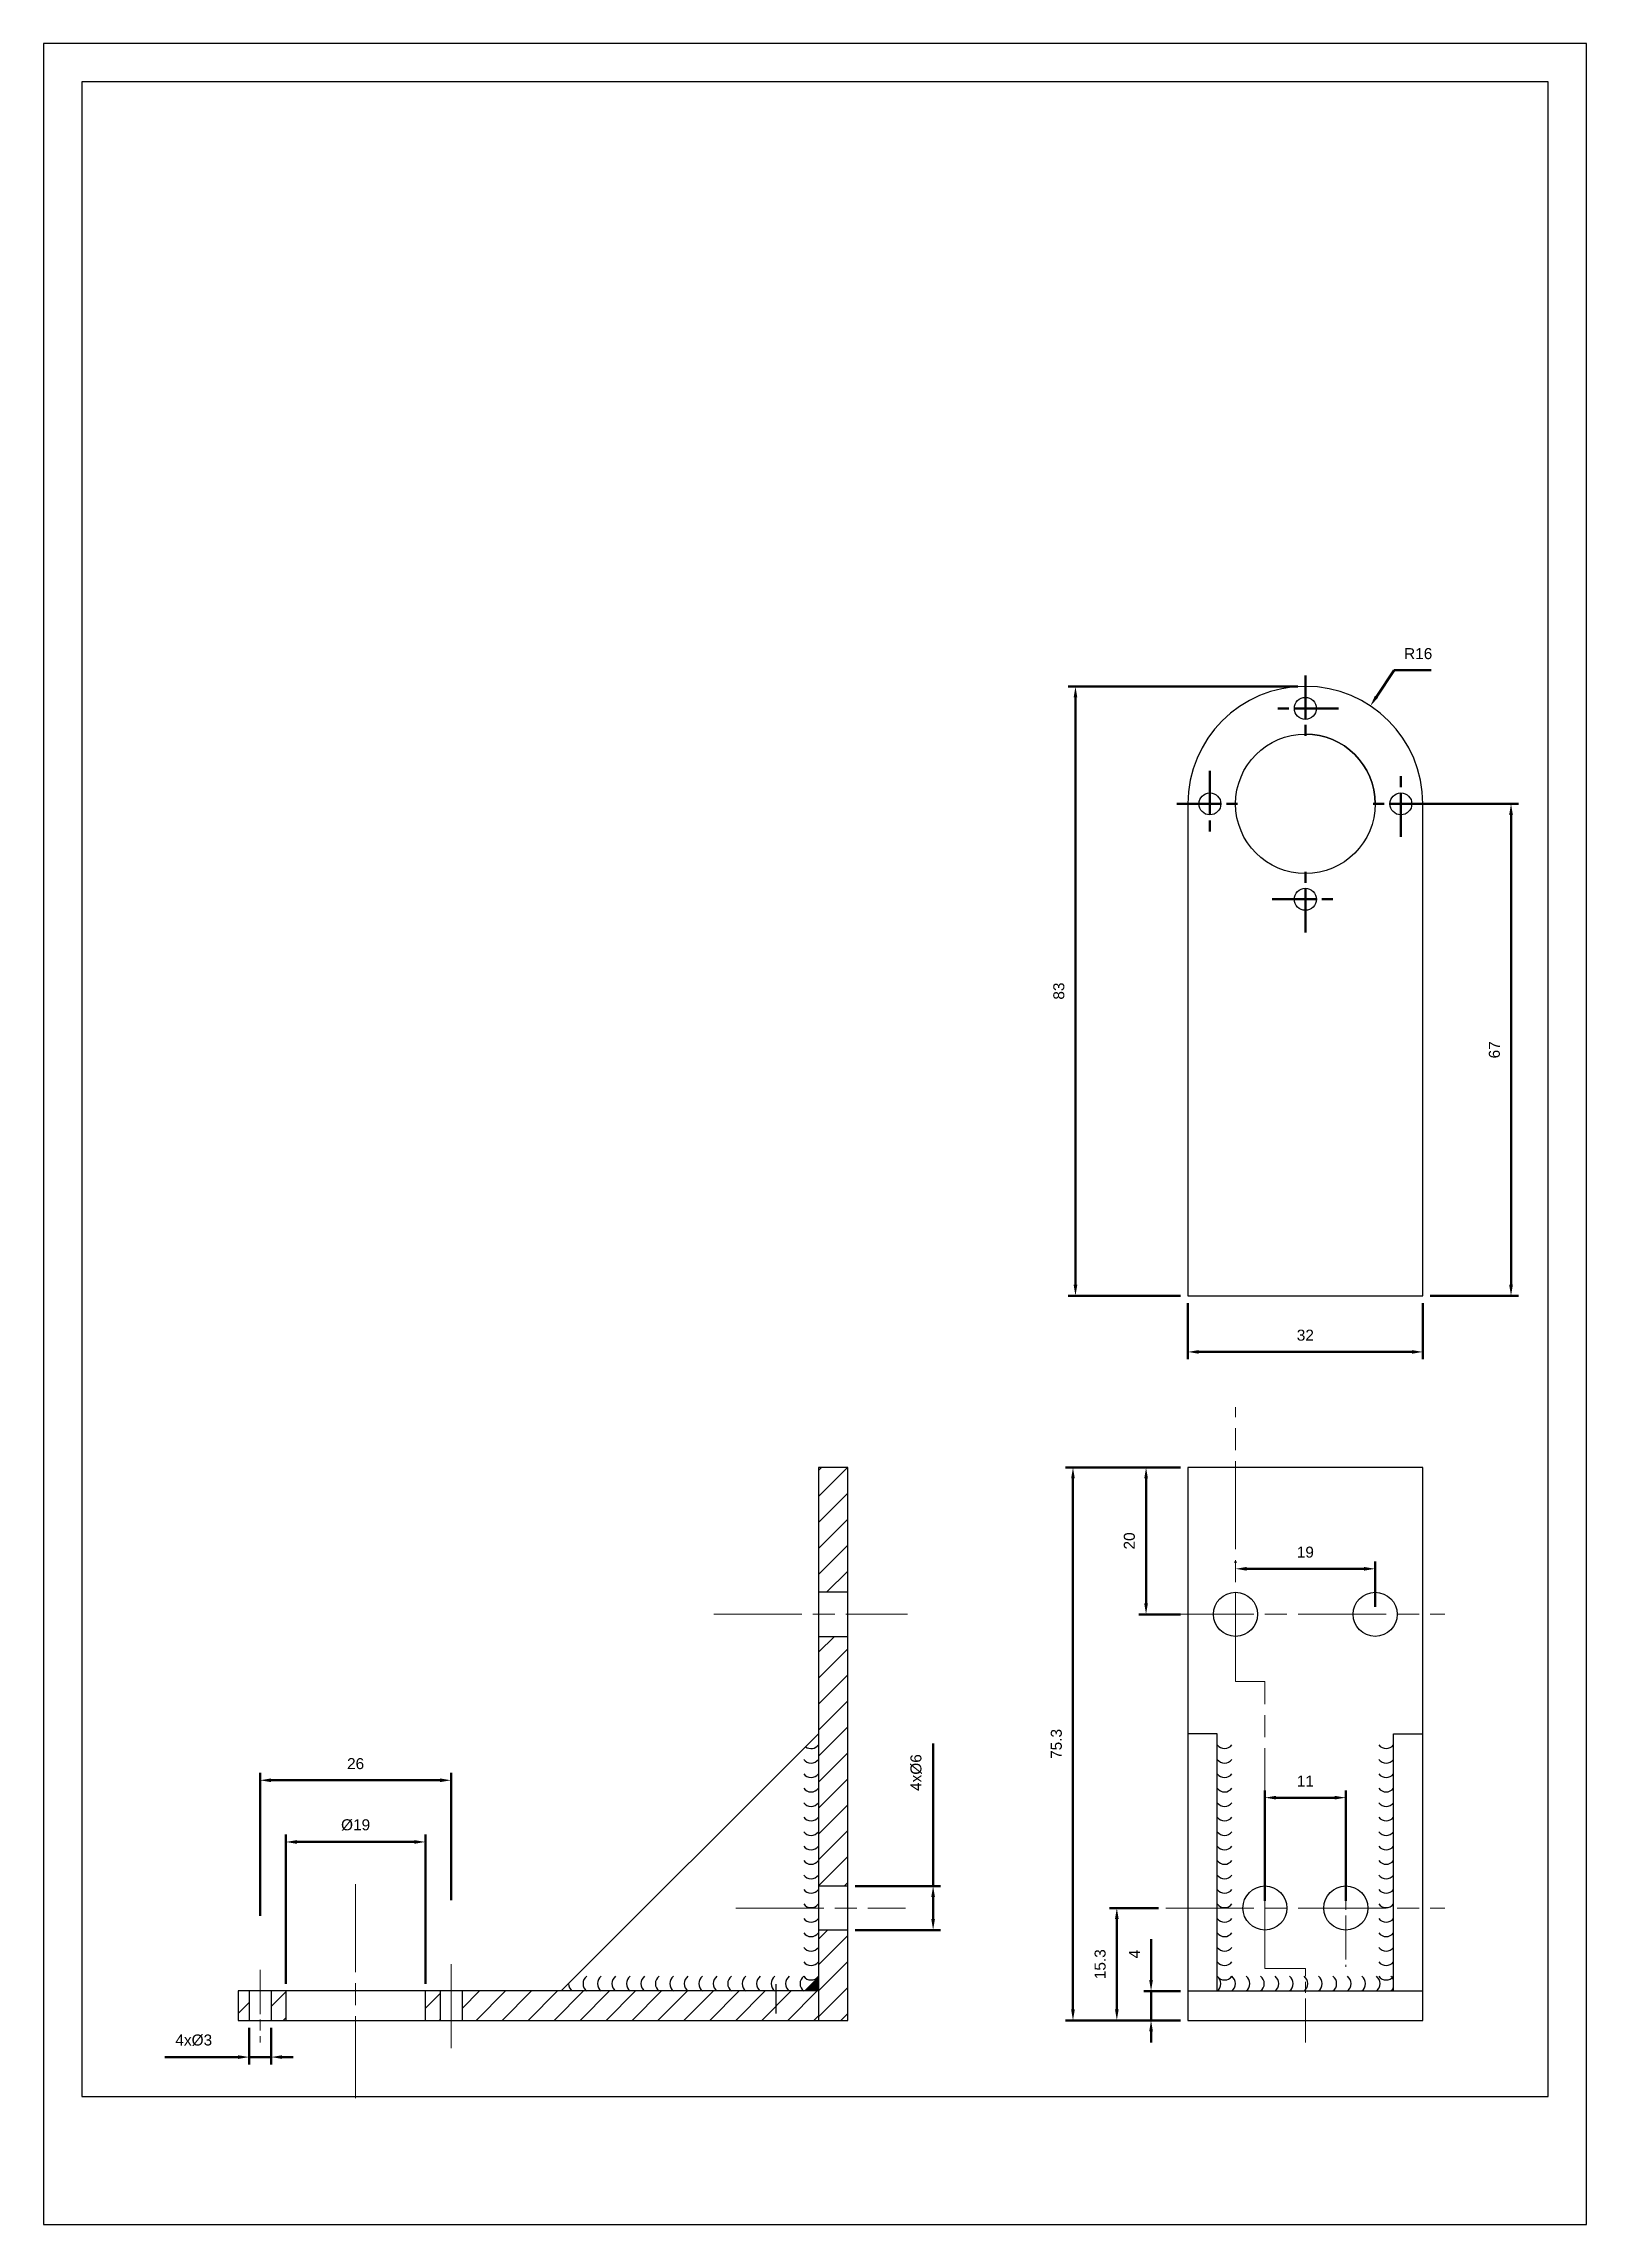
# Model space of a CAD drawing. Header units: millimetres. Extents: x 1269 to 5832, y 527 to 3540.
# Drawn here: x 3314.4 to 3524.4, y 3173.8 to 3470.8 of the extents above; entities that cross this region are included whole.
import ezdxf

# ---------------------------------------------------------------- set-up
doc = ezdxf.new("R2010")
doc.units = ezdxf.units.MM
doc.linetypes.add('AM_ISO08W050', pattern=[18, 12, -1.5, 3, -1.5])
doc.linetypes.add('AM_ISO08W050x2', pattern=[9, 6, -0.75, 1.5, -0.75])
for name, color, linetype, lineweight in [('AM_0', 7, 'Continuous', 50), ('AM_5', 7, 'Continuous', 50), ('AM_7', 7, 'AM_ISO08W050', 50), ('AM_8', 1, 'Continuous', 25)]:
    doc.layers.add(name, color=color, linetype=linetype, lineweight=lineweight)
doc.styles.get("Standard").update_dxf_attribs({"font": 'arial.ttf'})
doc.dimstyles.new('AM_ISO$0', dxfattribs={"dimtxt": 3.5, "dimasz": 3.5, "dimexe": 1, "dimexo": 1, "dimgap": 1.5, "dimtad": 1, "dimdsep": 46, "dimtxsty": 'Standard', "dimcen": 0, "dimclrd": 256, "dimclre": 256, "dimclrt": 7, "dimadec": 0, "dimazin": 2, "dimtp": 0.1, "dimtm": 0.1, "dimtfac": 0.71, "dimtdec": 3, "dimtmove": 0, "dimatfit": 3, "dimfxl": 1, "dimlwd": -1, "dimlwe": -1, "dimarcsym": 1})
doc.dimstyles.new('AM_ISO$4', dxfattribs={"dimtxt": 3.5, "dimasz": 3.5, "dimexe": 1, "dimexo": 1, "dimgap": 1.5, "dimtad": 1, "dimtoh": 1, "dimdsep": 46, "dimtxsty": 'Standard', "dimcen": 0, "dimclrd": 256, "dimclre": 256, "dimclrt": 7, "dimadec": 0, "dimazin": 2, "dimtp": 0.1, "dimtm": 0.1, "dimtfac": 0.71, "dimtdec": 3, "dimtofl": 0, "dimtmove": 0, "dimatfit": 0, "dimfxl": 1, "dimlwd": -1, "dimlwe": -1, "dimarcsym": 1})
pattern_1 = [(45, (-1796.6537, 2440.488), (-1.767767, 1.767767), [])]
pattern_2 = [(45, (1109.3983, 200.3103), (-1.767767, 1.767767), [])]

msp = doc.modelspace()

# ---------------------------------------------------------------- blocks, each defined once
blk = doc.blocks.new('*U245')
blk.add_circle((0, 0), 1.5)
at = {"layer": 'AM_7', "linetype": 'AM_ISO08W050x2'}
for p, q in [((0, 4.5), (0, -4.5)), ((-4.5, 0), (4.5, 0))]:
    blk.add_line(p, q, dxfattribs=at)
blk = doc.blocks.new('*U246')
at = {"color": 0, "linetype": 'ByBlock', "lineweight": -2, "transparency": 16777216}
for p, rotation in [((5299.82, 955.44), 270.0000000000001), ((5312.82, 942.44), 180), ((5299.82, 929.44), 90.00000000000001)]:
    blk.add_blockref('*U245', p, dxfattribs=dict(at, rotation=rotation))
blk.add_blockref('*U245', (5286.82, 942.44), dxfattribs=at)
blk = doc.blocks.new('*D247')
at = {"layer": 'AM_5', "linetype": 'ByBlock', "transparency": 16777216}
for p, q in [((3476.65, 3263.91), (3476.65, 3264.11)), ((3495.65, 3257.91), (3495.65, 3264.11)), ((3494.15, 3263.11), (3478.15, 3263.11))]:
    blk.add_line(p, q, dxfattribs=at)
at = {"layer": 'AM_5', "transparency": 16777216}
for points in [[(3478.15, 3263.36), (3478.15, 3262.86), (3476.65, 3263.11)], [(3494.15, 3263.36), (3494.15, 3262.86), (3495.65, 3263.11)]]:
    blk.add_solid(points, dxfattribs=at)
at = {"layer": 'Defpoints', "color": 0, "transparency": 16777216}
for p in [(3476.65, 3263.11), (3476.65, 3262.91), (3495.65, 3256.91)]:
    blk.add_point(p, dxfattribs=at)
at = {"layer": 'AM_5', "color": 7, "lineweight": 15, "transparency": 16777216, "insert": (3486.15, 3265.37), "char_height": 1.5, "attachment_point": 5}
blk.add_mtext('19', dxfattribs=at)
blk = doc.blocks.new('*D255')
at = {"layer": 'AM_5', "linetype": 'ByBlock', "transparency": 16777216}
for p, q in [((3469.15, 3276.91), (3463.47, 3276.91)), ((3464.47, 3258.41), (3464.47, 3275.41)), ((3469.15, 3256.91), (3463.47, 3256.91))]:
    blk.add_line(p, q, dxfattribs=at)
at = {"layer": 'AM_5', "transparency": 16777216}
for points in [[(3464.22, 3275.41), (3464.72, 3275.41), (3464.47, 3276.91)], [(3464.22, 3258.41), (3464.72, 3258.41), (3464.47, 3256.91)]]:
    blk.add_solid(points, dxfattribs=at)
at = {"layer": 'Defpoints', "color": 0, "transparency": 16777216}
for p in [(3464.47, 3276.91), (3470.15, 3276.91), (3470.15, 3256.91)]:
    blk.add_point(p, dxfattribs=at)
at = {"layer": 'AM_5', "color": 7, "lineweight": 15, "transparency": 16777216, "insert": (3462.2, 3266.91), "char_height": 1.5, "attachment_point": 5, "rotation": 90}
blk.add_mtext('20', dxfattribs=at)
blk = doc.blocks.new('*D256')
at = {"layer": 'AM_5', "linetype": 'ByBlock', "transparency": 16777216}
for p, q in [((3469.15, 3276.91), (3453.52, 3276.91)), ((3454.52, 3203.11), (3454.52, 3275.41)), ((3469.15, 3201.61), (3453.52, 3201.61))]:
    blk.add_line(p, q, dxfattribs=at)
at = {"layer": 'AM_5', "transparency": 16777216}
for points in [[(3454.27, 3275.41), (3454.77, 3275.41), (3454.52, 3276.91)], [(3454.27, 3203.11), (3454.77, 3203.11), (3454.52, 3201.61)]]:
    blk.add_solid(points, dxfattribs=at)
at = {"layer": 'Defpoints', "color": 0, "transparency": 16777216}
for p in [(3454.52, 3276.91), (3470.15, 3276.91), (3470.15, 3201.61)]:
    blk.add_point(p, dxfattribs=at)
at = {"layer": 'AM_5', "color": 7, "lineweight": 15, "transparency": 16777216, "insert": (3452.26, 3239.26), "char_height": 1.5, "attachment_point": 5, "rotation": 90}
blk.add_mtext('75.3', dxfattribs=at)
blk = doc.blocks.new('*D257')
at = {"layer": 'AM_5', "linetype": 'ByBlock', "transparency": 16777216}
for p, q in [((3465.15, 3207.11), (3465.15, 3212.65)), ((3469.15, 3205.61), (3464.15, 3205.61)), ((3465.15, 3201.61), (3465.15, 3205.61)), ((3469.15, 3201.61), (3464.15, 3201.61)), ((3465.15, 3200.11), (3465.15, 3198.61))]:
    blk.add_line(p, q, dxfattribs=at)
at = {"layer": 'AM_5', "transparency": 16777216}
for points in [[(3464.9, 3207.11), (3465.4, 3207.11), (3465.15, 3205.61)], [(3464.9, 3200.11), (3465.4, 3200.11), (3465.15, 3201.61)]]:
    blk.add_solid(points, dxfattribs=at)
at = {"layer": 'Defpoints', "color": 0, "transparency": 16777216}
for p in [(3465.15, 3205.61), (3470.15, 3205.61), (3470.15, 3201.61)]:
    blk.add_point(p, dxfattribs=at)
at = {"layer": 'AM_5', "color": 7, "lineweight": 15, "transparency": 16777216, "insert": (3462.9, 3210.63), "char_height": 1.5, "attachment_point": 5, "rotation": 90}
blk.add_mtext('4', dxfattribs=at)
blk = doc.blocks.new('*D258')
at = {"layer": 'AM_5', "linetype": 'ByBlock', "transparency": 16777216}
for p, q in [((3470.15, 3299.29), (3470.15, 3291.65)), ((3502.15, 3299.29), (3502.15, 3291.65)), ((3471.65, 3292.65), (3500.65, 3292.65))]:
    blk.add_line(p, q, dxfattribs=at)
at = {"layer": 'AM_5', "transparency": 16777216}
for points in [[(3471.65, 3292.9), (3471.65, 3292.4), (3470.15, 3292.65)], [(3500.65, 3292.9), (3500.65, 3292.4), (3502.15, 3292.65)]]:
    blk.add_solid(points, dxfattribs=at)
at = {"layer": 'Defpoints', "color": 0, "transparency": 16777216}
for p in [(3470.15, 3300.29), (3502.15, 3300.29), (3502.15, 3292.65)]:
    blk.add_point(p, dxfattribs=at)
at = {"layer": 'AM_5', "color": 7, "lineweight": 15, "transparency": 16777216, "insert": (3486.15, 3294.92), "char_height": 1.5, "attachment_point": 5}
blk.add_mtext('32', dxfattribs=at)
blk = doc.blocks.new('*D248')
at = {"layer": 'AM_5', "linetype": 'ByBlock', "transparency": 16777216}
for p, q in [((3495.83, 3381.87), (3498.22, 3385.48)), ((3498.22, 3385.48), (3503.3, 3385.48))]:
    blk.add_line(p, q, dxfattribs=at)
at = {"layer": 'AM_5', "transparency": 16777216}
blk.add_solid([(3495.62, 3382.01), (3496.04, 3381.74), (3495, 3380.62)], dxfattribs=at)
at = {"layer": 'Defpoints', "color": 0, "transparency": 16777216}
for p in [(3495, 3380.62), (3486.15, 3367.29)]:
    blk.add_point(p, dxfattribs=at)
at = {"layer": 'AM_5', "color": 7, "lineweight": 15, "transparency": 16777216, "insert": (3501.51, 3387.74), "char_height": 1.5, "attachment_point": 5}
blk.add_mtext('R16', dxfattribs=at)
blk = doc.blocks.new('*D259')
at = {"layer": 'AM_5', "linetype": 'ByBlock', "transparency": 16777216}
for p, q in [((3503.15, 3367.29), (3515.15, 3367.29)), ((3514.15, 3365.79), (3514.15, 3301.79)), ((3503.15, 3300.29), (3515.15, 3300.29))]:
    blk.add_line(p, q, dxfattribs=at)
at = {"layer": 'AM_5', "transparency": 16777216}
for points in [[(3513.9, 3365.79), (3514.4, 3365.79), (3514.15, 3367.29)], [(3513.9, 3301.79), (3514.4, 3301.79), (3514.15, 3300.29)]]:
    blk.add_solid(points, dxfattribs=at)
at = {"layer": 'Defpoints', "color": 0, "transparency": 16777216}
for p in [(3502.15, 3367.29), (3502.15, 3300.29), (3514.15, 3300.29)]:
    blk.add_point(p, dxfattribs=at)
at = {"layer": 'AM_5', "color": 7, "lineweight": 15, "transparency": 16777216, "insert": (3511.89, 3333.79), "char_height": 1.5, "attachment_point": 5, "rotation": 90}
blk.add_mtext('67', dxfattribs=at)
blk = doc.blocks.new('*D260')
at = {"layer": 'AM_5', "linetype": 'ByBlock', "transparency": 16777216}
for p, q in [((3485.15, 3383.29), (3453.86, 3383.29)), ((3454.86, 3301.79), (3454.86, 3381.79)), ((3469.15, 3300.29), (3453.86, 3300.29))]:
    blk.add_line(p, q, dxfattribs=at)
at = {"layer": 'AM_5', "transparency": 16777216}
for points in [[(3454.61, 3381.79), (3455.11, 3381.79), (3454.86, 3383.29)], [(3454.61, 3301.79), (3455.11, 3301.79), (3454.86, 3300.29)]]:
    blk.add_solid(points, dxfattribs=at)
at = {"layer": 'Defpoints', "color": 0, "transparency": 16777216}
for p in [(3454.86, 3383.29), (3486.15, 3383.29), (3470.15, 3300.29)]:
    blk.add_point(p, dxfattribs=at)
at = {"layer": 'AM_5', "color": 7, "lineweight": 15, "transparency": 16777216, "insert": (3452.6, 3341.79), "char_height": 1.5, "attachment_point": 5, "rotation": 90}
blk.add_mtext('83', dxfattribs=at)
blk = doc.blocks.new('*D249')
at = {"layer": 'AM_5', "linetype": 'ByBlock', "transparency": 16777216}
for p, q in [((3343.87, 3215.86), (3343.87, 3235.31)), ((3369.87, 3217.99), (3369.87, 3235.31)), ((3368.37, 3234.31), (3345.37, 3234.31))]:
    blk.add_line(p, q, dxfattribs=at)
at = {"layer": 'AM_5', "transparency": 16777216}
for points in [[(3345.37, 3234.56), (3345.37, 3234.06), (3343.87, 3234.31)], [(3368.37, 3234.56), (3368.37, 3234.06), (3369.87, 3234.31)]]:
    blk.add_solid(points, dxfattribs=at)
at = {"layer": 'Defpoints', "color": 0, "transparency": 16777216}
for p in [(3343.87, 3234.31), (3369.87, 3216.99), (3343.87, 3214.86)]:
    blk.add_point(p, dxfattribs=at)
at = {"layer": 'AM_5', "color": 7, "lineweight": 15, "transparency": 16777216, "insert": (3356.87, 3236.57), "char_height": 1.5, "attachment_point": 5}
blk.add_mtext('26', dxfattribs=at)
blk = doc.blocks.new('*D250')
at = {"layer": 'AM_5', "linetype": 'ByBlock', "transparency": 16777216}
for p, q in [((3347.37, 3206.61), (3347.37, 3226.91)), ((3364.87, 3225.91), (3348.87, 3225.91)), ((3366.37, 3206.61), (3366.37, 3226.91))]:
    blk.add_line(p, q, dxfattribs=at)
at = {"layer": 'AM_5', "transparency": 16777216}
for points in [[(3348.87, 3226.16), (3348.87, 3225.66), (3347.37, 3225.91)], [(3364.87, 3226.16), (3364.87, 3225.66), (3366.37, 3225.91)]]:
    blk.add_solid(points, dxfattribs=at)
at = {"layer": 'Defpoints', "color": 0, "transparency": 16777216}
for p in [(3347.37, 3225.91), (3347.37, 3205.61), (3366.37, 3205.61)]:
    blk.add_point(p, dxfattribs=at)
at = {"layer": 'AM_5', "color": 7, "lineweight": 15, "transparency": 16777216, "insert": (3356.87, 3228.22), "char_height": 1.5, "attachment_point": 5}
blk.add_mtext('%%C19', dxfattribs=at)
blk = doc.blocks.new('*D251')
at = {"layer": 'AM_5', "linetype": 'ByBlock', "transparency": 16777216}
for p, q in [((3342.37, 3200.61), (3342.37, 3195.61)), ((3345.37, 3200.61), (3345.37, 3195.61)), ((3340.87, 3196.61), (3330.9, 3196.61)), ((3345.37, 3196.61), (3342.37, 3196.61)), ((3346.87, 3196.61), (3348.37, 3196.61))]:
    blk.add_line(p, q, dxfattribs=at)
at = {"layer": 'AM_5', "transparency": 16777216}
for points in [[(3340.87, 3196.86), (3340.87, 3196.36), (3342.37, 3196.61)], [(3346.87, 3196.86), (3346.87, 3196.36), (3345.37, 3196.61)]]:
    blk.add_solid(points, dxfattribs=at)
at = {"layer": 'Defpoints', "color": 0, "transparency": 16777216}
for p in [(3342.37, 3201.61), (3345.37, 3201.61), (3342.37, 3196.61)]:
    blk.add_point(p, dxfattribs=at)
at = {"layer": 'AM_5', "color": 7, "lineweight": 15, "transparency": 16777216, "insert": (3334.84, 3198.91), "char_height": 1.5, "attachment_point": 5}
blk.add_mtext('4x%%C3', dxfattribs=at)
blk = doc.blocks.new('*D252')
at = {"layer": 'AM_5', "linetype": 'ByBlock', "transparency": 16777216}
for p, q in [((3435.48, 3219.91), (3435.48, 3239.3)), ((3424.87, 3219.91), (3436.48, 3219.91)), ((3435.48, 3215.41), (3435.48, 3218.41)), ((3424.87, 3213.91), (3436.48, 3213.91))]:
    blk.add_line(p, q, dxfattribs=at)
at = {"layer": 'AM_5', "transparency": 16777216}
for points in [[(3435.23, 3218.41), (3435.73, 3218.41), (3435.48, 3219.91)], [(3435.23, 3215.41), (3435.73, 3215.41), (3435.48, 3213.91)]]:
    blk.add_solid(points, dxfattribs=at)
at = {"layer": 'Defpoints', "color": 0, "transparency": 16777216}
for p in [(3423.87, 3219.91), (3435.48, 3219.91), (3423.87, 3213.91)]:
    blk.add_point(p, dxfattribs=at)
at = {"layer": 'AM_5', "color": 7, "lineweight": 15, "transparency": 16777216, "insert": (3433.17, 3235.36), "char_height": 1.5, "attachment_point": 5, "rotation": 90}
blk.add_mtext('4x%%C6', dxfattribs=at)
blk = doc.blocks.new('*D253')
at = {"layer": 'AM_5', "linetype": 'ByBlock', "transparency": 16777216}
for p, q in [((3480.65, 3217.91), (3480.65, 3232.94)), ((3490.15, 3231.94), (3482.15, 3231.94)), ((3491.65, 3217.91), (3491.65, 3232.94))]:
    blk.add_line(p, q, dxfattribs=at)
at = {"layer": 'AM_5', "transparency": 16777216}
for points in [[(3482.15, 3232.19), (3482.15, 3231.69), (3480.65, 3231.94)], [(3490.15, 3232.19), (3490.15, 3231.69), (3491.65, 3231.94)]]:
    blk.add_solid(points, dxfattribs=at)
at = {"layer": 'Defpoints', "color": 0, "transparency": 16777216}
for p in [(3480.65, 3231.94), (3480.65, 3216.91), (3491.65, 3216.91)]:
    blk.add_point(p, dxfattribs=at)
at = {"layer": 'AM_5', "color": 7, "lineweight": 15, "transparency": 16777216, "insert": (3486.15, 3234.2), "char_height": 1.5, "attachment_point": 5}
blk.add_mtext('11', dxfattribs=at)
blk = doc.blocks.new('*D254')
at = {"layer": 'AM_5', "linetype": 'ByBlock', "transparency": 16777216}
for p, q in [((3466.15, 3216.91), (3459.49, 3216.91)), ((3460.49, 3203.11), (3460.49, 3215.41)), ((3469.15, 3201.61), (3459.49, 3201.61))]:
    blk.add_line(p, q, dxfattribs=at)
at = {"layer": 'AM_5', "transparency": 16777216}
for points in [[(3460.24, 3215.41), (3460.74, 3215.41), (3460.49, 3216.91)], [(3460.24, 3203.11), (3460.74, 3203.11), (3460.49, 3201.61)]]:
    blk.add_solid(points, dxfattribs=at)
at = {"layer": 'Defpoints', "color": 0, "transparency": 16777216}
for p in [(3460.49, 3216.91), (3467.15, 3216.91), (3470.15, 3201.61)]:
    blk.add_point(p, dxfattribs=at)
at = {"layer": 'AM_5', "color": 7, "lineweight": 15, "transparency": 16777216, "insert": (3458.22, 3209.26), "char_height": 1.5, "attachment_point": 5, "rotation": 90}
blk.add_mtext('15.3', dxfattribs=at)

# ---------------------------------------------------------------- dimensions: what is measured, and where the dimension line sits
at = {"layer": 'AM_5', "lineweight": 15}
dim = msp.add_radius_dim(center=(3486.153, 3367.292), mpoint=(3494.999, 3380.624), dimstyle='AM_ISO$4', override={"dimtxt": 1.5, "dimasz": 1.5}, dxfattribs=at)
dim.commit()
dim.dimension.update_dxf_attribs({"geometry": '*D248', "text_midpoint": (3501.511, 3385.477), "dimtype": 164})
for base, p1, p2, picture, middle in [((3454.865, 3383.292), (3470.153, 3300.292), (3486.153, 3383.292), '*D260', (3454.865, 3341.792)), ((3454.524, 3276.913), (3470.153, 3201.613), (3470.153, 3276.913), '*D256', (3454.524, 3239.263)), ((3460.491, 3216.913), (3470.153, 3201.613), (3467.153, 3216.913), '*D254', (3460.491, 3209.263))]:
    dim = msp.add_linear_dim(base=base, p1=p1, p2=p2, angle=90, dimstyle='AM_ISO$0', override={"dimtxt": 1.5, "dimasz": 1.5}, dxfattribs=at)
    dim.commit()
    dim.dimension.update_dxf_attribs({"geometry": picture, "text_midpoint": middle, "dimtype": 160})
for base, p1, p2, angle, override, picture, middle in [((3514.153, 3300.292), (3502.153, 3367.292), (3502.153, 3300.292), 90, {"dimtxt": 1.5, "dimasz": 1.5, "dimpost": ''}, '*D259', (3511.887, 3333.792)), ((3464.467, 3276.913), (3470.153, 3256.913), (3470.153, 3276.913), 90, {"dimtxt": 1.5, "dimasz": 1.5, "dimpost": ''}, '*D255', (3462.201, 3266.913)), ((3343.871, 3234.305), (3369.871, 3216.987), (3343.871, 3214.86), 180, {"dimtxt": 1.5, "dimasz": 1.5, "dimpost": ''}, '*D249', (3356.871, 3236.571)), ((3465.149, 3205.613), (3470.153, 3201.613), (3470.153, 3205.613), 90, {"dimtxt": 1.5, "dimasz": 1.5}, '*D257', (3462.899, 3210.631))]:
    dim = msp.add_linear_dim(base=base, p1=p1, p2=p2, angle=angle, dimstyle='AM_ISO$0', override=override, dxfattribs=at)
    dim.commit()
    dim.dimension.update_dxf_attribs({"geometry": picture, "text_midpoint": middle})
dim = msp.add_linear_dim(base=(3502.153, 3292.65), p1=(3470.153, 3300.292), p2=(3502.153, 3300.292), dimstyle='AM_ISO$0', override={"dimtxt": 1.5, "dimasz": 1.5}, dxfattribs=at)
dim.commit()
dim.dimension.update_dxf_attribs({"geometry": '*D258', "text_midpoint": (3486.153, 3292.65), "dimtype": 160})
for base, p1, p2, picture, middle in [((3476.653, 3263.107), (3495.653, 3256.913), (3476.653, 3262.913), '*D247', (3486.153, 3265.373)), ((3480.653, 3231.944), (3491.653, 3216.913), (3480.653, 3216.913), '*D253', (3486.153, 3234.197))]:
    dim = msp.add_linear_dim(base=base, p1=p1, p2=p2, dimstyle='AM_ISO$0', override={"dimtxt": 1.5, "dimasz": 1.5, "dimpost": ''}, dxfattribs=at)
    dim.commit()
    dim.dimension.update_dxf_attribs({"geometry": picture, "text_midpoint": middle})
for base, p1, p2, angle, text, override, picture, middle in [((3435.481, 3219.913), (3423.871, 3213.913), (3423.871, 3219.913), 90, '4x%%C6', {"dimtxt": 1.5, "dimasz": 1.5}, '*D252', (3435.481, 3235.357)), ((3347.371, 3225.913), (3366.371, 3205.613), (3347.371, 3205.613), 180, '%%C19', {"dimtxt": 1.5, "dimasz": 1.5, "dimpost": ''}, '*D250', (3356.871, 3225.913)), ((3342.371, 3196.606), (3345.371, 3201.613), (3342.371, 3201.613), 180, '4x%%C3', {"dimtxt": 1.5, "dimasz": 1.5}, '*D251', (3334.843, 3196.606))]:
    dim = msp.add_linear_dim(base=base, p1=p1, p2=p2, angle=angle, text=text, dimstyle='AM_ISO$0', override=override, dxfattribs=at)
    dim.commit()
    dim.dimension.update_dxf_attribs({"geometry": picture, "text_midpoint": middle, "dimtype": 160})

# ---------------------------------------------------------------- hatches: boundary and pattern name
at = {"layer": 'AM_8'}
h = msp.add_hatch(dxfattribs=at)
h.set_pattern_fill('_U', color=0, scale=2.5, angle=45, style=0, pattern_type=0)
h.set_pattern_definition(pattern_1)
h.paths.add_polyline_path([(3419.871, 3259.913), (3419.871, 3276.913), (3423.871, 3276.913), (3423.871, 3259.913)])
h = msp.add_hatch(dxfattribs=at)
h.set_pattern_fill('_U', color=0, scale=2.5, angle=45, style=0, pattern_type=0)
h.set_pattern_definition(pattern_1)
h.paths.add_polyline_path([(3419.871, 3219.913), (3419.871, 3253.913), (3423.871, 3253.913), (3423.871, 3219.913)])
h = msp.add_hatch(dxfattribs=at)
h.set_pattern_fill('_U', color=0, scale=2.5, angle=45, style=0, pattern_type=0)
h.set_pattern_definition([(45, (-1796.6537, 2426.188), (-1.767767, 1.767767), [])])
h.paths.add_polyline_path([(3419.871, 3201.613), (3419.871, 3213.913), (3423.871, 3213.913), (3423.871, 3201.613)])
h = msp.add_hatch(dxfattribs=at)
h.set_pattern_fill('_U', color=0, scale=2.5, angle=45, style=0, pattern_type=0)
h.set_pattern_definition(pattern_2)
h.paths.add_polyline_path([(3342.371, 3205.613), (3342.371, 3201.613), (3340.871, 3201.613), (3340.871, 3205.613)])
h = msp.add_hatch(dxfattribs=at)
h.set_pattern_fill('_U', color=0, scale=2.5, angle=45, style=0, pattern_type=0)
h.set_pattern_definition(pattern_2)
h.paths.add_polyline_path([(3347.371, 3205.613), (3347.371, 3201.613), (3345.371, 3201.613), (3345.371, 3205.613)])
h = msp.add_hatch(dxfattribs=at)
h.set_pattern_fill('_U', color=0, scale=2.5, angle=45, style=0, pattern_type=0)
h.set_pattern_definition(pattern_2)
h.paths.add_polyline_path([(3368.371, 3205.613), (3368.371, 3201.613), (3366.371, 3201.613), (3366.371, 3205.613)])
h = msp.add_hatch(dxfattribs=at)
h.set_pattern_fill('_U', color=0, scale=2.5, angle=45, style=0, pattern_type=0)
h.set_pattern_definition(pattern_1)
h.paths.add_polyline_path([(3371.371, 3201.613), (3371.371, 3205.613), (3419.871, 3205.613), (3419.871, 3201.613)])

# ---------------------------------------------------------------- linework, layer by layer
for p, q in [((3470.153, 3367.292), (3470.153, 3300.292)), ((3502.153, 3300.292), (3502.153, 3367.292)), ((3470.153, 3300.292), (3502.153, 3300.292)), ((3423.871, 3276.913), (3419.871, 3276.913)), ((3502.153, 3276.913), (3470.153, 3276.913)), ((3470.153, 3276.913), (3470.153, 3201.613)), ((3502.153, 3201.613), (3502.153, 3276.913)), ((3474.153, 3240.613), (3470.153, 3240.613)), ((3474.153, 3205.613), (3474.153, 3240.613)), ((3498.153, 3205.613), (3498.153, 3240.613)), ((3498.153, 3240.613), (3502.153, 3240.613)), ((3470.153, 3205.613), (3502.153, 3205.613)), ((3470.153, 3201.613), (3502.153, 3201.613))]:
    msp.add_line(p, q)
at = {"color": 0}
for p, q in [((3419.871, 3276.913), (3419.871, 3201.613)), ((3423.871, 3201.613), (3423.871, 3276.913)), ((3423.871, 3259.913), (3419.871, 3259.913)), ((3419.871, 3253.913), (3423.871, 3253.913)), ((3384.871, 3205.613), (3419.871, 3240.613)), ((3419.871, 3219.913), (3423.871, 3219.913)), ((3423.871, 3213.913), (3419.871, 3213.913)), ((3419.871, 3205.613), (3340.871, 3205.613)), ((3340.871, 3205.613), (3340.871, 3201.613)), ((3342.371, 3205.613), (3342.371, 3201.613)), ((3345.371, 3205.613), (3345.371, 3201.613)), ((3347.371, 3205.613), (3347.371, 3201.613)), ((3366.371, 3201.613), (3366.371, 3205.613)), ((3368.371, 3205.613), (3368.371, 3201.613)), ((3371.371, 3205.613), (3371.371, 3201.613)), ((3414.111, 3202.525), (3414.111, 3206.525)), ((3340.871, 3201.613), (3423.871, 3201.613))]:
    msp.add_line(p, q, dxfattribs=at)
for points in [[(3524.403, 3173.827), (3524.403, 3470.827), (3314.403, 3470.827), (3314.403, 3173.827)], [(3519.203, 3191.227), (3519.203, 3465.627), (3319.603, 3465.627), (3319.603, 3191.227)]]:
    msp.add_lwpolyline(points, close=True)
for centre, radius in [((3486.153, 3367.292), 9.5), ((3476.653, 3256.913), 3), ((3495.653, 3256.913), 3), ((3480.653, 3216.913), 3), ((3491.653, 3216.913), 3)]:
    msp.add_circle(centre, radius)
for radius, end in [(16, 180), (9.5, 90)]:
    msp.add_arc((3486.153, 3367.292), radius, 0, end)
at = {"color": 0, "linetype": 'ByBlock', "lineweight": -2}
for centre, start, end in [((3418.871, 3239.88), 233.68343, 323.05709), ((3475.153, 3239.88), 216.94291, 323.05709), ((3497.153, 3239.88), 216.94291, 323.05709), ((3418.871, 3237.91), 216.94291, 323.05709), ((3418.871, 3235.94), 216.94291, 323.05709), ((3475.153, 3237.91), 216.94291, 323.05709), ((3475.153, 3235.94), 216.94291, 323.05709), ((3497.153, 3237.91), 216.94291, 323.05709), ((3497.153, 3235.94), 216.94291, 323.05709), ((3418.871, 3233.971), 216.94291, 323.05709), ((3475.153, 3233.971), 216.94291, 323.05709), ((3497.153, 3233.971), 216.94291, 323.05709), ((3418.871, 3232.001), 216.94291, 323.05709), ((3418.871, 3230.031), 216.94291, 323.05709), ((3475.153, 3232.001), 216.94291, 323.05709), ((3475.153, 3230.031), 216.94291, 323.05709), ((3497.153, 3232.001), 216.94291, 323.05709), ((3497.153, 3230.031), 216.94291, 323.05709), ((3418.871, 3228.062), 216.94291, 323.05709), ((3475.153, 3228.062), 216.94291, 323.05709), ((3497.153, 3228.062), 216.94291, 323.05709), ((3418.871, 3226.092), 216.94291, 323.05709), ((3418.871, 3224.122), 216.94291, 323.05709), ((3475.153, 3226.092), 216.94291, 323.05709), ((3475.153, 3224.122), 216.94291, 323.05709), ((3497.153, 3226.092), 216.94291, 323.05709), ((3497.153, 3224.122), 216.94291, 323.05709), ((3418.871, 3222.153), 216.94291, 323.05709), ((3475.153, 3222.153), 216.94291, 323.05709), ((3497.153, 3222.153), 216.94291, 323.05709), ((3418.871, 3220.183), 216.94291, 323.05709), ((3418.871, 3218.213), 216.94291, 323.05709), ((3475.153, 3220.183), 216.94291, 323.05709), ((3475.153, 3218.213), 216.94291, 323.05709), ((3497.153, 3220.183), 216.94291, 323.05709), ((3497.153, 3218.213), 216.94291, 323.05709), ((3418.871, 3216.243), 216.94291, 323.05709), ((3475.153, 3216.243), 216.94291, 323.05709), ((3497.153, 3216.243), 216.94291, 323.05709), ((3418.871, 3214.274), 216.94291, 323.05709), ((3418.871, 3212.304), 216.94291, 323.05709), ((3475.153, 3214.274), 216.94291, 323.05709), ((3475.153, 3212.304), 216.94291, 323.05709), ((3497.153, 3214.274), 216.94291, 323.05709), ((3497.153, 3212.304), 216.94291, 323.05709), ((3389.077, 3206.613), 126.94291, 233.05709), ((3391.047, 3206.613), 126.94291, 233.05709), ((3393.016, 3206.613), 126.94291, 233.05709), ((3394.986, 3206.613), 126.94291, 233.05709), ((3396.956, 3206.613), 126.94291, 233.05709), ((3398.926, 3206.613), 126.94291, 233.05709), ((3400.895, 3206.613), 126.94291, 233.05709), ((3402.865, 3206.613), 126.94291, 233.05709), ((3404.835, 3206.613), 126.94291, 233.05709), ((3406.804, 3206.613), 126.94291, 233.05709), ((3408.774, 3206.613), 126.94291, 233.05709), ((3410.744, 3206.613), 126.94291, 233.05709), ((3412.713, 3206.613), 126.94291, 233.05709), ((3414.683, 3206.613), 126.94291, 233.05709), ((3416.653, 3206.613), 126.94291, 233.05709), ((3418.623, 3206.613), 126.94291, 233.05709), ((3418.871, 3210.334), 216.94291, 323.05709), ((3418.871, 3208.365), 216.94291, 323.05709), ((3475.153, 3210.334), 216.94291, 323.05709), ((3473.401, 3206.613), 306.94291, 53.05709), ((3475.153, 3208.365), 216.94291, 323.05709), ((3475.371, 3206.613), 306.94291, 53.05709), ((3477.34, 3206.613), 306.94291, 53.05709), ((3479.31, 3206.613), 306.94291, 53.05709), ((3481.28, 3206.613), 306.94291, 53.05709), ((3483.25, 3206.613), 306.94291, 53.05709), ((3485.219, 3206.613), 306.94291, 53.05709), ((3487.189, 3206.613), 306.94291, 53.05709), ((3489.159, 3206.613), 306.94291, 53.05709), ((3491.128, 3206.613), 306.94291, 53.05709), ((3493.098, 3206.613), 306.94291, 53.05709), ((3495.068, 3206.613), 306.94291, 53.05709), ((3497.153, 3210.334), 216.94291, 323.05709), ((3497.153, 3208.365), 216.94291, 323.05709), ((3497.037, 3206.613), 26.9187, 53.05709), ((3387.107, 3206.613), 180.65364, 233.05709), ((3497.037, 3206.613), 306.94291, 333.0813)]:
    msp.add_arc(centre, 1.251, start, end, dxfattribs=at)
at = {"layer": 'AM_0'}
msp.add_solid([(3419.871, 3205.613), (3417.871, 3205.613), (3419.871, 3207.613)], dxfattribs=at)
at = {"layer": 'AM_7', "lineweight": 15}
for p, q in [((3476.653, 3247.777), (3476.653, 3285.114)), ((3405.615, 3256.913), (3432.009, 3256.913)), ((3467.153, 3256.913), (3505.153, 3256.913)), ((3480.653, 3208.69), (3480.653, 3247.777)), ((3356.871, 3220.177), (3356.871, 3190.995)), ((3408.615, 3216.913), (3431.735, 3216.913)), ((3467.153, 3216.913), (3505.153, 3216.913))]:
    msp.add_line(p, q, dxfattribs=at)
at = {"layer": 'AM_7', "linetype": 'AM_ISO08W050x2', "lineweight": 15}
for p, q in [((3476.653, 3247.777), (3480.653, 3247.777)), ((3491.653, 3224.913), (3491.653, 3208.913)), ((3486.153, 3208.69), (3480.653, 3208.69)), ((3486.153, 3198.613), (3486.153, 3208.69))]:
    msp.add_line(p, q, dxfattribs=at)
at = {"layer": 'AM_7', "color": 0, "linetype": 'AM_ISO08W050x2', "lineweight": 15}
msp.add_line((3343.871, 3208.473), (3343.871, 3198.595), dxfattribs=at)
at = {"layer": 'AM_7', "color": 0, "lineweight": 15}
msp.add_line((3369.871, 3209.259), (3369.871, 3197.809), dxfattribs=at)

# ---------------------------------------------------------------- block references
at = {"lineweight": 15}
msp.add_blockref('*U246', (-1813.668, 2424.85), dxfattribs=at)

msp.set_redraw_order([(e.dxf.handle, doc.entitydb.next_handle()) for e in msp.query("TEXT MTEXT ATTDEF DIMENSION ARC_DIMENSION")])  # texts and dimensions are drawn at this point

doc.saveas('drawing.dxf')
